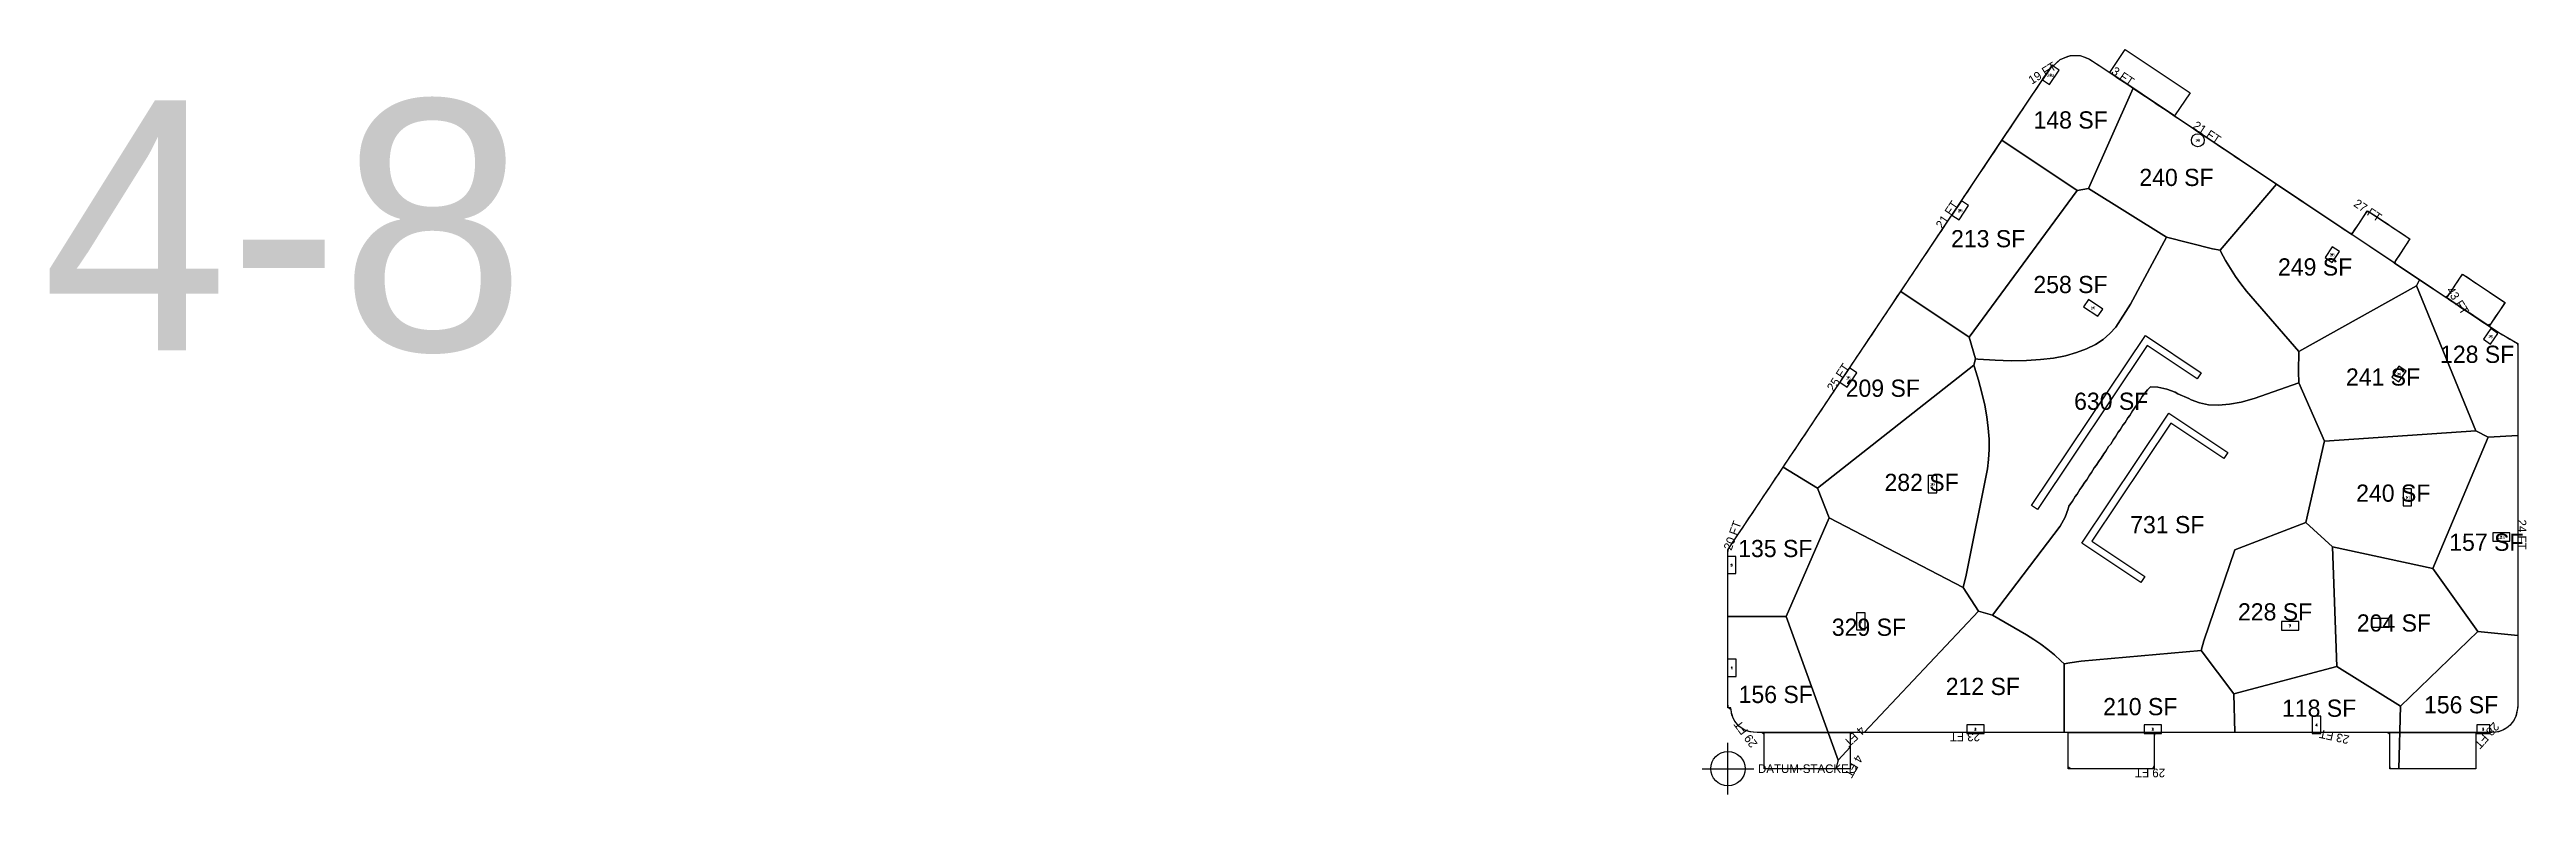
# Model space of a CAD drawing. Header units: metres. Extents: x 12833 to 16306, y 7445 to 23389.
# Drawn here: x 12833 to 16287, y 13401 to 14440 of the extents above; entities that cross this region are included whole.
import ezdxf
from ezdxf.enums import TextEntityAlignment as Align

# ---------------------------------------------------------------- set-up
doc = ezdxf.new("R2010")
doc.units = ezdxf.units.M
for name, color, linetype in [('BOUNDARY', 5, 'Continuous'), ('COLS', 92, 'Continuous'), ('FLOOR NUMBER', 1, 'Continuous'), ('FLOOR_1_AREA_LABELS', 3, 'Continuous'), ('FLOOR_1_BOUNDARY', 5, 'Continuous'), ('FLOOR_1_COLUMNS', 7, 'Continuous'), ('FLOOR_1_DATUM', 4, 'Continuous'), ('FLOOR_1_FASCADE_COLUMNS', 30, 'Continuous'), ('FLOOR_1_LARGE_TRIBUTARY', 6, 'Continuous'), ('FLOOR_1_TRIBUTARY_COL_0', 2, 'Continuous'), ('FLOOR_1_TRIBUTARY_COL_1', 2, 'Continuous'), ('FLOOR_1_TRIBUTARY_COL_10', 2, 'Continuous'), ('FLOOR_1_TRIBUTARY_COL_11', 2, 'Continuous'), ('FLOOR_1_TRIBUTARY_COL_12', 2, 'Continuous'), ('FLOOR_1_TRIBUTARY_COL_13', 2, 'Continuous'), ('FLOOR_1_TRIBUTARY_COL_14', 2, 'Continuous'), ('FLOOR_1_TRIBUTARY_COL_15', 2, 'Continuous'), ('FLOOR_1_TRIBUTARY_COL_16', 2, 'Continuous'), ('FLOOR_1_TRIBUTARY_COL_17', 2, 'Continuous'), ('FLOOR_1_TRIBUTARY_COL_18', 2, 'Continuous'), ('FLOOR_1_TRIBUTARY_COL_19', 2, 'Continuous'), ('FLOOR_1_TRIBUTARY_COL_2', 2, 'Continuous'), ('FLOOR_1_TRIBUTARY_COL_3', 2, 'Continuous'), ('FLOOR_1_TRIBUTARY_COL_4', 2, 'Continuous'), ('FLOOR_1_TRIBUTARY_COL_5', 2, 'Continuous'), ('FLOOR_1_TRIBUTARY_COL_6', 2, 'Continuous'), ('FLOOR_1_TRIBUTARY_COL_7', 2, 'Continuous'), ('FLOOR_1_TRIBUTARY_COL_8', 2, 'Continuous'), ('FLOOR_1_TRIBUTARY_COL_9', 2, 'Continuous'), ('FLOOR_1_WALL_TRIBUTARY_10', 1, 'Continuous'), ('FLOOR_1_WALL_TRIBUTARY_11', 1, 'Continuous'), ('WALL', 4, 'Continuous')]:
    doc.layers.add(name, color=color, linetype=linetype)
doc.layers.add('COLUMN NUMBER', color=6, linetype='Continuous', lineweight=9)

msp = doc.modelspace()

# ---------------------------------------------------------------- texts
at = {"layer": 'COLUMN NUMBER', "char_height": 4.5, "attachment_point": 1}
for s, insert, width in [('20a', (15618.3, 14406.7), 12.877), ('19', (15825, 14315.8), 8.787), ('16', (15493.8, 14218), 8.787), ('18', (16012.5, 14156.2), 8.787), ('17', (15679.1, 14081.8), 8.787), ('13', (16233.4, 14042.2), 8.787), ('14', (16105.3, 13989.6), 8.787), ('15', (15337.7, 13984.7), 8.787), ('10', (15454.9, 13835.8), 8.787), ('11', (16118, 13817.5), 8.787), ('12a', (16246.4, 13762.2), 12.877), ('\\fSegoe UI|b1|i0|c0|p34|;9', (15176.8, 13723.1), 4.393), ('\\fSegoe UI|b1|i0|c0|p34|;8', (15357, 13644.5), 4.393), ('\\fSegoe UI|b1|i0|c0|p34|;6', (16081.4, 13642.5), 4.393), ('\\fSegoe UI|b1|i0|c0|p34|;7', (15955.4, 13638.2), 4.393), ('\\fSegoe UI|b1|i0|c0|p34|;1', (15176.9, 13579.7), 4.393), ('\\fSegoe UI|b1|i0|c0|p34|;2', (15516.7, 13494.2), 4.393), ('\\fSegoe UI|b1|i0|c0|p34|;3', (15764, 13494.2), 4.393), ('\\fSegoe UI|b1|i0|c0|p34|;3', (15764, 13494.2), 4.393), ('\\fSegoe UI|b1|i0|c0|p34|;4', (15992.3, 13500.2), 4.393), ('\\fSegoe UI|b1|i0|c0|p34|;5', (16224.8, 13494.2), 4.393)]:
    msp.add_mtext(s, dxfattribs=dict(at, insert=insert, width=width))
at = {"layer": 'FLOOR NUMBER'}
msp.add_text('4-8', height=349.22, dxfattribs=at).set_placement((12822.4, 14020.5))
at = {"layer": 'FLOOR_1_AREA_LABELS'}
for s, p in [('148 SF', (15651.3, 14342.2)), ('240 SF', (15798.9, 14262)), ('213 SF', (15536.3, 14176.5)), ('249 SF', (15992.2, 14137.1)), ('258 SF', (15651.1, 14112.6)), ('128 SF', (16218.2, 14015.2)), ('241 SF', (16086.9, 13983.5)), ('209 SF', (15389.4, 13967.9)), ('630 SF', (15707.9, 13949.7)), ('282 SF', (15443.5, 13836.5)), ('240 SF', (16101.2, 13821.5)), ('731 SF', (15786.1, 13777.5)), ('135 SF', (15239.5, 13744.2)), ('157 SF', (16231, 13753)), ('329 SF', (15370.1, 13634.4)), ('228 SF', (15936.4, 13655.8)), ('204 SF', (16102.1, 13640.3)), ('156 SF', (15240.1, 13540.6)), ('212 SF', (15528.9, 13551.8)), ('210 SF', (15748.4, 13523.6)), ('118 SF', (15997.8, 13521.4)), ('156 SF', (16195.8, 13526.2))]:
    msp.add_text(s, height=24, dxfattribs=at).set_placement(p, align=Align.MIDDLE_CENTER)
at = {"layer": 'FLOOR_1_DATUM'}
msp.add_text('DATUM·STACKED', height=12, dxfattribs=at).set_placement((15215.4, 13431))
at = {"layer": 'FLOOR_1_FASCADE_COLUMNS'}
for s, rotation, p in [('19 FT', 32.4952, (15611.7, 14407.6)), ('3 FT', -33.778, (15724.2, 14403.2)), ('21 FT', -33.778, (15841.4, 14324.8)), ('21 FT', 56.2222, (15479, 14210)), ('27 FT', -33.778, (16065.7, 14216)), ('43 FT', -57.5266, (16191.1, 14090.2)), ('25 FT', 56.2222, (15327.2, 13983.1)), ('20 FT', 69.8995, (15179.8, 13762.4)), ('24 FT', -90, (16280.7, 13763.7)), ('29 FT', 126.0695, (15198.1, 13485.2)), ('4 FT', -137.5561, (15350, 13481.9)), ('23 FT', 180, (15504, 13481.3)), ('23 FT', 167.4191, (16018.9, 13481.5)), ('28 FT', -131.7668, (16231.8, 13483.3)), ('4 FT', -120.3018, (15349.2, 13440.4)), ('29 FT', 180, (15762.1, 13431))]:
    msp.add_text(s, height=12, rotation=rotation, dxfattribs=at).set_placement(p, align=Align.MIDDLE_CENTER)

# ---------------------------------------------------------------- linework, layer by layer
at = {"layer": 'BOUNDARY'}
for points in [[(15727.5, 14440.5), (15817.9, 14380), (15796.3, 14347.8), (15705.9, 14408.2)], [(15214.2, 13487.3), (15204.3, 13488.2), (15196.2, 13491.2), (15188.6, 13496.5), (15183, 13503.1), (15179.1, 13511.6), (15177.5, 13521.8), (15177.5, 13521.8), (15173.4, 13521.8), (15173.4, 13742.4), (15626.1, 14419.2), (15627.8, 14418), (15636.5, 14426.3), (15651, 14432.3), (15664.4, 14432.3), (15677.7, 14427.1), (15705.9, 14408.2), (16248.3, 14045.4), (16274.7, 14030.1), (16274.7, 13524.6), (16274.7, 13523.3), (16272.6, 13511), (16269.9, 13505.3), (16264.2, 13497.9), (16259.4, 13493.9), (16254, 13490.7), (16248.1, 13488.6), (16238.7, 13487.3)], [(16065.4, 14215.6), (16124.5, 14176.1), (16102.4, 14143), (16043.3, 14182.5)], [(16197.9, 14127.1), (16257, 14087.5), (16234.8, 14054.4), (16175.7, 14094)], [(15224, 13487.3), (15344, 13487.3), (15344, 13437), (15224, 13437)], [(15647.8, 13487.3), (15767.8, 13487.3), (15767.8, 13437), (15647.8, 13437)], [(16096.5, 13487.3), (16216.5, 13487.3), (16216.5, 13437), (16096.5, 13437)]]:
    msp.add_lwpolyline(points, close=True, dxfattribs=at)
at = {"layer": 'COLS'}
for points in [[(15635.4, 14411.5), (15625.4, 14418.1), (15612, 14398.2), (15622, 14391.5)], [(15509.1, 14222.8), (15499.2, 14229.5), (15485.8, 14209.5), (15495.8, 14202.8)], [(16016.2, 14143.5), (16026.2, 14158.5), (16016.2, 14165.2), (16006.2, 14150.2)], [(15689.4, 14068.2), (15696.1, 14078.2), (15676.1, 14091.6), (15669.4, 14081.6)], [(16237.1, 14051.1), (16227.1, 14036.1), (16237, 14029.5), (16247, 14044.4)], [(15353.1, 13989.4), (15343.1, 13996.1), (15329.7, 13976.2), (15339.7, 13969.5)], [(16109, 13976.9), (16119, 13991.8), (16109.1, 13998.5), (16099, 13983.5)], [(15464.6, 13845.9), (15452.6, 13845.9), (15452.6, 13821.9), (15464.6, 13821.9)], [(16114.8, 13803.6), (16126.8, 13803.6), (16126.8, 13827.6), (16114.8, 13827.6)], [(16239.8, 13766.3), (16239.8, 13754.3), (16263.8, 13754.3), (16263.8, 13766.3)], [(15184.7, 13733.2), (15172.7, 13733.2), (15172.7, 13709.2), (15184.7, 13709.2)], [(15352.9, 13630.6), (15364.9, 13630.6), (15364.9, 13654.6), (15352.9, 13654.6)], [(16071.3, 13646.6), (16071.3, 13634.6), (16095.3, 13634.6), (16095.3, 13646.6)], [(15945.3, 13642.3), (15945.3, 13630.3), (15969.3, 13630.3), (15969.3, 13642.3)], [(15184.8, 13589.8), (15172.8, 13589.8), (15172.8, 13565.8), (15184.8, 13565.8)], [(16000.2, 13510.3), (15988.2, 13510.3), (15988.2, 13486.3), (16000.2, 13486.3)], [(15530.6, 13486.3), (15530.6, 13498.3), (15506.6, 13498.3), (15506.6, 13486.3)], [(15753.9, 13498.3), (15753.9, 13486.3), (15777.9, 13486.3), (15777.9, 13498.3)], [(16217.7, 13486.3), (16235.7, 13486.3), (16235.7, 13498.3), (16217.7, 13498.3)]]:
    msp.add_lwpolyline(points, close=True, dxfattribs=at)
msp.add_circle((15828.7, 14313.9), 9, dxfattribs=at)
at = {"layer": 'FLOOR_1_BOUNDARY'}
for points in [[(15705.9, 14408.2), (15727.5, 14440.5), (15817.9, 14380), (15796.3, 14347.8), (15705.9, 14408.2)], [(15705.9, 14408.2), (16043.3, 14182.5), (16065.4, 14215.6), (16124.5, 14176.1), (16102.4, 14143), (16175.7, 14094), (16197.9, 14127.1), (16257, 14087.5), (16234.8, 14054.4), (16175.7, 14094), (16248.3, 14045.4), (16274.7, 14030.1), (16274.7, 13524.6), (16274.7, 13523.3), (16272.6, 13511), (16269.9, 13505.3), (16264.2, 13497.9), (16259.4, 13493.9), (16254, 13490.7), (16248.1, 13488.6), (16238.7, 13487.3), (16216.5, 13487.3), (16216.5, 13437), (16096.5, 13437), (16096.5, 13487.3), (15767.8, 13487.3), (15767.8, 13437), (15647.8, 13437), (15647.8, 13487.3), (15344, 13487.3), (15344, 13437), (15224, 13437), (15224, 13487.3), (15214.2, 13487.3), (15204.3, 13488.2), (15196.2, 13491.2), (15188.6, 13496.5), (15183, 13503.1), (15179.1, 13511.6), (15177.5, 13521.8), (15173.4, 13521.8), (15173.4, 13742.4), (15626.1, 14419.2), (15627.8, 14418), (15636.5, 14426.3), (15651, 14432.3), (15664.4, 14432.3), (15677.7, 14427.1), (15705.9, 14408.2)]]:
    msp.add_lwpolyline(points, close=True, dxfattribs=at)
at = {"layer": 'FLOOR_1_COLUMNS'}
for p in [(15623.7, 14404.8), (15828.7, 14313.9), (15497.5, 14216.2), (16016.2, 14154.3), (15682.8, 14079.9), (16237.1, 14040.3), (15341.4, 13982.8), (16109, 13987.7), (15458.6, 13833.9), (16120.8, 13815.6), (16251.8, 13760.3), (15178.7, 13721.2), (15358.9, 13642.6), (15957.3, 13636.3), (16083.3, 13640.6), (15178.8, 13577.8), (15518.6, 13492.3), (15765.9, 13492.3), (15994.2, 13498.3), (16226.7, 13492.3)]:
    msp.add_point(p, dxfattribs=at)
at = {"layer": 'FLOOR_1_DATUM'}
for p, q in [((15173.4, 13401), (15173.4, 13473)), ((15137.4, 13437), (15209.4, 13437))]:
    msp.add_line(p, q, dxfattribs=at)
msp.add_circle((15173.4, 13437), 24, dxfattribs=at)
at = {"layer": 'FLOOR_1_FASCADE_COLUMNS'}
for points in [[(15554, 14311.4), (15557.3, 14316.4), (15560.7, 14321.4), (15564, 14326.4), (15567.3, 14331.4), (15570.7, 14336.4), (15574, 14341.3), (15577.3, 14346.3), (15580.7, 14351.3), (15584, 14356.3), (15587.3, 14361.3), (15590.7, 14366.3), (15594, 14371.3), (15597.4, 14376.3), (15600.7, 14381.2), (15604, 14386.2), (15607.4, 14391.2), (15610.7, 14396.2), (15614, 14401.2), (15617.4, 14406.2), (15620.7, 14411.2), (15624, 14416.2), (15628, 14418.2), (15632.3, 14422.4), (15636.7, 14426.4), (15642.3, 14428.7), (15647.9, 14431), (15653.6, 14432.3), (15659.6, 14432.3), (15665.5, 14431.8), (15671.1, 14429.6), (15676.7, 14427.5), (15681.8, 14424.3), (15686.8, 14421), (15691.8, 14417.7), (15696.8, 14414.3), (15701.7, 14411), (15705.9, 14408.2)], [(15705.9, 14408.2), (15710.9, 14404.9), (15715.9, 14401.5), (15720.9, 14398.2), (15725.9, 14394.8), (15730.9, 14391.5), (15735.8, 14388.2)], [(15735.8, 14388.2), (15740.8, 14384.8), (15745.8, 14381.5), (15750.8, 14378.2), (15755.8, 14374.8), (15760.8, 14371.5), (15765.8, 14368.2), (15770.8, 14364.8), (15775.7, 14361.5), (15780.7, 14358.2), (15785.7, 14354.8), (15790.7, 14351.5), (15795.7, 14348.1), (15800.7, 14344.8), (15805.7, 14341.5), (15810.6, 14338.1), (15815.6, 14334.8), (15820.6, 14331.5), (15825.6, 14328.1), (15830.6, 14324.8), (15835.6, 14321.5), (15840.6, 14318.1), (15845.6, 14314.8), (15850.5, 14311.5), (15855.5, 14308.1), (15860.5, 14304.8), (15865.5, 14301.4), (15870.5, 14298.1), (15875.5, 14294.8), (15880.5, 14291.4), (15885.5, 14288.1), (15890.4, 14284.8), (15895.4, 14281.4), (15900.4, 14278.1), (15905.4, 14274.8), (15910.4, 14271.4), (15915.4, 14268.1), (15920.4, 14264.7), (15925.4, 14261.4), (15930.3, 14258.1), (15935.3, 14254.7), (15940.3, 14251.4)], [(15413.9, 14102), (15417.2, 14106.9), (15420.6, 14111.9), (15423.9, 14116.9), (15427.2, 14121.9), (15430.6, 14126.9), (15433.9, 14131.9), (15437.2, 14136.9), (15440.6, 14141.9), (15443.9, 14146.8), (15447.2, 14151.8), (15450.6, 14156.8), (15453.9, 14161.8), (15457.3, 14166.8), (15460.6, 14171.8), (15463.9, 14176.8), (15467.3, 14181.8), (15470.6, 14186.7), (15473.9, 14191.7), (15477.3, 14196.7), (15480.6, 14201.7), (15483.9, 14206.7), (15487.3, 14211.7), (15490.6, 14216.7), (15493.9, 14221.7), (15497.3, 14226.6), (15500.6, 14231.6), (15504, 14236.6), (15507.3, 14241.6), (15510.6, 14246.6), (15514, 14251.6), (15517.3, 14256.6), (15520.6, 14261.5), (15524, 14266.5), (15527.3, 14271.5), (15530.6, 14276.5), (15534, 14281.5), (15537.3, 14286.5), (15540.6, 14291.5), (15544, 14296.5), (15547.3, 14301.4), (15550.7, 14306.4), (15554, 14311.4)], [(15940.3, 14251.4), (15945.3, 14248.1), (15950.3, 14244.7), (15955.3, 14241.4), (15960.3, 14238.1), (15965.3, 14234.7), (15970.2, 14231.4), (15975.2, 14228.1), (15980.2, 14224.7), (15985.2, 14221.4), (15990.2, 14218), (15995.2, 14214.7), (16000.2, 14211.4), (16005.1, 14208), (16010.1, 14204.7), (16015.1, 14201.4), (16020.1, 14198), (16025.1, 14194.7), (16030.1, 14191.4), (16035.1, 14188), (16040.1, 14184.7), (16044.5, 14184.3), (16047.8, 14189.3), (16051.1, 14194.3), (16054.5, 14199.3), (16057.8, 14204.3), (16061.1, 14209.3), (16064.5, 14214.3), (16069, 14213.2), (16074, 14209.9), (16079, 14206.6), (16084, 14203.2), (16088.9, 14199.9), (16093.9, 14196.6), (16098.9, 14193.2), (16103.9, 14189.9), (16108.9, 14186.6), (16113.9, 14183.2), (16118.9, 14179.9), (16123.9, 14176.5), (16121.6, 14171.8), (16118.3, 14166.8), (16115, 14161.8), (16111.6, 14156.8), (16108.3, 14151.8), (16104.9, 14146.8), (16103.5, 14142.2), (16108.5, 14138.9), (16113.5, 14135.6), (16118.5, 14132.2), (16123.5, 14128.9), (16128.5, 14125.6), (16133.5, 14122.2), (16138.4, 14118.9)], [(16138.4, 14118.9), (16143.4, 14115.5), (16148.4, 14112.2), (16153.4, 14108.9), (16158.4, 14105.5), (16163.4, 14102.2), (16168.4, 14098.9), (16173.4, 14095.5), (16177.5, 14096.6), (16180.8, 14101.6), (16184.1, 14106.6), (16187.5, 14111.5), (16190.8, 14116.5), (16194.1, 14121.5), (16197.5, 14126.5), (16202.3, 14124.1), (16207.3, 14120.8), (16212.3, 14117.4), (16217.2, 14114.1), (16222.2, 14110.7), (16227.2, 14107.4), (16232.2, 14104.1), (16237.2, 14100.7), (16242.2, 14097.4), (16247.2, 14094.1), (16252.2, 14090.7), (16256.9, 14087.3), (16253.5, 14082.3), (16250.2, 14077.4), (16246.8, 14072.4), (16243.5, 14067.4), (16240.2, 14062.4), (16236.8, 14057.4), (16232.8, 14055.7), (16227.9, 14059.1), (16222.9, 14062.4), (16217.9, 14065.7), (16212.9, 14069.1), (16207.9, 14072.4), (16202.9, 14075.8), (16197.9, 14079.1), (16192.9, 14082.4), (16188, 14085.8), (16183, 14089.1), (16178, 14092.4), (16178.4, 14092.1), (16183.4, 14088.8), (16188.4, 14085.5), (16193.4, 14082.1), (16198.4, 14078.8), (16203.4, 14075.5), (16208.4, 14072.1), (16213.3, 14068.8), (16218.3, 14065.4), (16223.3, 14062.1), (16228.3, 14058.8), (16233.3, 14055.4), (16238.3, 14052.1), (16243.3, 14048.8), (16248.3, 14045.4), (16253.4, 14042.4), (16258.6, 14039.4), (16263.8, 14036.4), (16269, 14033.4), (16274.2, 14030.4), (16274.7, 14024.7), (16274.7, 14018.7), (16274.7, 14012.7), (16274.7, 14006.7), (16274.7, 14000.7), (16274.7, 13994.7), (16274.7, 13988.7), (16274.7, 13982.7), (16274.7, 13976.7), (16274.7, 13970.7), (16274.7, 13964.7), (16274.7, 13958.7), (16274.7, 13952.7), (16274.7, 13946.7), (16274.7, 13940.7), (16274.7, 13934.7), (16274.7, 13928.7), (16274.7, 13922.7), (16274.7, 13916.7), (16274.7, 13910.7), (16274.7, 13904.7)], [(15250.4, 13857.6), (15253.8, 13862.6), (15257.1, 13867.6), (15260.4, 13872.5), (15263.8, 13877.5), (15267.1, 13882.5), (15270.4, 13887.5), (15273.8, 13892.5), (15277.1, 13897.5), (15280.5, 13902.5), (15283.8, 13907.5), (15287.1, 13912.4), (15290.5, 13917.4), (15293.8, 13922.4), (15297.1, 13927.4), (15300.5, 13932.4), (15303.8, 13937.4), (15307.1, 13942.4), (15310.5, 13947.4), (15313.8, 13952.3), (15317.1, 13957.3), (15320.5, 13962.3), (15323.8, 13967.3), (15327.2, 13972.3), (15330.5, 13977.3), (15333.8, 13982.3), (15337.2, 13987.3), (15340.5, 13992.2), (15343.8, 13997.2), (15347.2, 14002.2), (15350.5, 14007.2), (15353.8, 14012.2), (15357.2, 14017.2), (15360.5, 14022.2), (15363.8, 14027.1), (15367.2, 14032.1), (15370.5, 14037.1), (15373.9, 14042.1), (15377.2, 14047.1), (15380.5, 14052.1), (15383.9, 14057.1), (15387.2, 14062.1), (15390.5, 14067), (15393.9, 14072), (15397.2, 14077), (15400.5, 14082), (15403.9, 14087), (15407.2, 14092), (15410.5, 14097), (15413.9, 14102)], [(16274.7, 13904.7), (16274.7, 13898.7), (16274.7, 13892.7), (16274.7, 13886.7), (16274.7, 13880.7), (16274.7, 13874.7), (16274.7, 13868.7), (16274.7, 13862.7), (16274.7, 13856.7), (16274.7, 13850.7), (16274.7, 13844.7), (16274.7, 13838.7), (16274.7, 13832.7), (16274.7, 13826.7), (16274.7, 13820.7), (16274.7, 13814.7), (16274.7, 13808.7), (16274.7, 13802.7), (16274.7, 13796.7), (16274.7, 13790.7), (16274.7, 13784.7), (16274.7, 13778.7), (16274.7, 13772.7), (16274.7, 13766.7), (16274.7, 13760.7), (16274.7, 13754.7), (16274.7, 13748.7), (16274.7, 13742.7), (16274.7, 13736.7), (16274.7, 13730.7), (16274.7, 13724.7), (16274.7, 13718.7), (16274.7, 13712.7), (16274.7, 13706.7), (16274.7, 13700.7), (16274.7, 13694.7), (16274.7, 13688.7), (16274.7, 13682.7), (16274.7, 13676.7), (16274.7, 13670.7), (16274.7, 13664.7), (16274.7, 13658.7), (16274.7, 13652.7), (16274.7, 13646.7), (16274.7, 13640.7), (16274.7, 13634.7), (16274.7, 13628.7), (16274.7, 13622.7)], [(15173.4, 13647), (15173.4, 13653), (15173.4, 13659), (15173.4, 13665), (15173.4, 13671), (15173.4, 13677), (15173.4, 13683), (15173.4, 13689), (15173.4, 13695), (15173.4, 13701), (15173.4, 13707), (15173.4, 13713), (15173.4, 13719), (15173.4, 13725), (15173.4, 13731), (15173.4, 13737), (15173.7, 13742.9), (15177, 13747.9), (15180.4, 13752.9), (15183.7, 13757.8), (15187, 13762.8), (15190.4, 13767.8), (15193.7, 13772.8), (15197.1, 13777.8), (15200.4, 13782.8), (15203.7, 13787.8), (15207.1, 13792.8), (15210.4, 13797.7), (15213.7, 13802.7), (15217.1, 13807.7), (15220.4, 13812.7), (15223.7, 13817.7), (15227.1, 13822.7), (15230.4, 13827.7), (15233.7, 13832.6), (15237.1, 13837.6), (15240.4, 13842.6), (15243.8, 13847.6), (15247.1, 13852.6), (15250.4, 13857.6)], [(15326.3, 13437), (15320.3, 13437), (15314.3, 13437), (15308.3, 13437), (15302.3, 13437), (15296.3, 13437), (15290.3, 13437), (15284.3, 13437), (15278.3, 13437), (15272.3, 13437), (15266.3, 13437), (15260.3, 13437), (15254.3, 13437), (15248.3, 13437), (15242.3, 13437), (15236.3, 13437), (15230.3, 13437), (15224.3, 13437), (15224, 13442.7), (15224, 13448.7), (15224, 13454.7), (15224, 13460.7), (15224, 13466.7), (15224, 13472.7), (15224, 13478.7), (15224, 13484.7), (15220.7, 13487.3), (15214.7, 13487.3), (15208.7, 13487.8), (15202.8, 13488.8), (15197.2, 13490.8), (15192.1, 13494), (15187.5, 13497.8), (15183.7, 13502.4), (15180.9, 13507.7), (15178.8, 13513.3), (15177.9, 13519.2), (15174.2, 13521.8), (15173.4, 13527), (15173.4, 13533), (15173.4, 13539), (15173.4, 13545), (15173.4, 13551), (15173.4, 13557), (15173.4, 13563), (15173.4, 13569), (15173.4, 13575), (15173.4, 13581), (15173.4, 13587), (15173.4, 13593), (15173.4, 13599), (15173.4, 13605), (15173.4, 13611), (15173.4, 13617), (15173.4, 13623), (15173.4, 13629), (15173.4, 13635), (15173.4, 13641), (15173.4, 13647)], [(16274.7, 13622.7), (16274.7, 13616.7), (16274.7, 13610.7), (16274.7, 13604.7), (16274.7, 13598.7), (16274.7, 13592.7), (16274.7, 13586.7), (16274.7, 13580.7), (16274.7, 13574.7), (16274.7, 13568.7), (16274.7, 13562.7), (16274.7, 13556.7), (16274.7, 13550.7), (16274.7, 13544.7), (16274.7, 13538.7), (16274.7, 13532.7), (16274.7, 13526.7), (16274.3, 13520.8), (16273.2, 13514.9), (16271.7, 13509.1), (16268.8, 13503.9), (16265.1, 13499.1), (16260.8, 13495), (16255.8, 13491.8), (16250.3, 13489.4), (16244.5, 13488.1), (16238.5, 13487.3), (16232.5, 13487.3), (16226.5, 13487.3), (16220.5, 13487.3), (16216.5, 13485.4), (16216.5, 13479.4), (16216.5, 13473.4), (16216.5, 13467.4), (16216.5, 13461.4), (16216.5, 13455.4), (16216.5, 13449.4), (16216.5, 13443.4), (16216.5, 13437.4), (16210.9, 13437), (16204.9, 13437), (16198.9, 13437), (16192.9, 13437), (16186.9, 13437), (16180.9, 13437), (16174.9, 13437), (16168.9, 13437), (16162.9, 13437), (16156.9, 13437), (16150.9, 13437), (16144.9, 13437), (16138.9, 13437), (16132.9, 13437), (16126.9, 13437), (16120.9, 13437), (16114.9, 13437), (16108.9, 13437)], [(15366, 13487.3), (15360, 13487.3), (15354, 13487.3), (15348, 13487.3), (15344, 13485.3), (15344, 13479.3), (15344, 13473.3), (15344, 13467.3)], [(15642, 13487.3), (15636, 13487.3), (15630, 13487.3), (15624, 13487.3), (15618, 13487.3), (15612, 13487.3), (15606, 13487.3), (15600, 13487.3), (15594, 13487.3), (15588, 13487.3), (15582, 13487.3), (15576, 13487.3), (15570, 13487.3), (15564, 13487.3), (15558, 13487.3), (15552, 13487.3), (15546, 13487.3), (15540, 13487.3), (15534, 13487.3), (15528, 13487.3), (15522, 13487.3), (15516, 13487.3), (15510, 13487.3), (15504, 13487.3), (15498, 13487.3), (15492, 13487.3), (15486, 13487.3), (15480, 13487.3), (15474, 13487.3), (15468, 13487.3), (15462, 13487.3), (15456, 13487.3), (15450, 13487.3), (15444, 13487.3), (15438, 13487.3), (15432, 13487.3), (15426, 13487.3), (15420, 13487.3), (15414, 13487.3), (15408, 13487.3), (15402, 13487.3), (15396, 13487.3), (15390, 13487.3), (15384, 13487.3), (15378, 13487.3), (15372, 13487.3), (15366, 13487.3)], [(15883.2, 13487.3), (15877.2, 13487.3), (15871.2, 13487.3), (15865.2, 13487.3), (15859.2, 13487.3), (15853.2, 13487.3), (15847.2, 13487.3), (15841.2, 13487.3), (15835.2, 13487.3), (15829.2, 13487.3), (15823.2, 13487.3), (15817.2, 13487.3), (15811.2, 13487.3), (15805.2, 13487.3), (15799.2, 13487.3), (15793.2, 13487.3), (15787.2, 13487.3), (15781.2, 13487.3), (15775.2, 13487.3), (15769.2, 13487.3), (15767.8, 13482.8), (15767.8, 13476.8), (15767.8, 13470.8), (15767.8, 13464.8), (15767.8, 13458.8), (15767.8, 13452.8), (15767.8, 13446.8), (15767.8, 13440.8), (15765.6, 13437), (15759.6, 13437), (15753.6, 13437), (15747.6, 13437), (15741.6, 13437), (15735.6, 13437), (15729.6, 13437), (15723.6, 13437), (15717.6, 13437), (15711.6, 13437), (15705.6, 13437), (15699.6, 13437), (15693.6, 13437), (15687.6, 13437), (15681.6, 13437), (15675.6, 13437), (15669.6, 13437), (15663.6, 13437), (15657.6, 13437), (15651.6, 13437), (15647.8, 13439.1), (15647.8, 13445.1), (15647.8, 13451.1), (15647.8, 13457.1), (15647.8, 13463.1), (15647.8, 13469.1), (15647.8, 13475.1), (15647.8, 13481.1), (15647.8, 13487.1), (15642, 13487.3)], [(16108.9, 13437), (16102.9, 13437), (16096.9, 13437), (16096.5, 13442.6), (16096.5, 13448.6), (16096.5, 13454.6), (16096.5, 13460.6), (16096.5, 13466.6), (16096.5, 13472.6), (16096.5, 13478.6), (16096.5, 13484.6), (16093.2, 13487.3), (16087.2, 13487.3), (16081.2, 13487.3), (16075.2, 13487.3), (16069.2, 13487.3), (16063.2, 13487.3), (16057.2, 13487.3), (16051.2, 13487.3), (16045.2, 13487.3), (16039.2, 13487.3), (16033.2, 13487.3), (16027.2, 13487.3), (16021.2, 13487.3), (16015.2, 13487.3), (16009.2, 13487.3), (16003.2, 13487.3), (15997.2, 13487.3), (15991.2, 13487.3), (15985.2, 13487.3), (15979.2, 13487.3), (15973.2, 13487.3), (15967.2, 13487.3), (15961.2, 13487.3), (15955.2, 13487.3), (15949.2, 13487.3), (15943.2, 13487.3), (15937.2, 13487.3), (15931.2, 13487.3), (15925.2, 13487.3), (15919.2, 13487.3), (15913.2, 13487.3), (15907.2, 13487.3), (15901.2, 13487.3), (15895.2, 13487.3), (15889.2, 13487.3), (15883.2, 13487.3)], [(15344, 13467.3), (15344, 13461.3), (15344, 13455.3), (15344, 13449.3), (15344, 13443.3), (15344, 13437.3), (15338.3, 13437), (15332.3, 13437), (15326.3, 13437)]]:
    msp.add_lwpolyline(points, dxfattribs=at)
at = {"layer": 'FLOOR_1_LARGE_TRIBUTARY'}
for points in [[(15676.1, 14246.5), (15660.5, 14243.7), (15555.6, 14313.8), (15626.1, 14419.2), (15627.8, 14418), (15636.5, 14426.3), (15651, 14432.3), (15664.4, 14432.3), (15677.7, 14427.1), (15705.9, 14408.2), (15738.3, 14386.6), (15676.1, 14246.5)], [(15859.6, 14160.3), (15849.3, 14162.4), (15785, 14178.7), (15676.1, 14246.5), (15738.3, 14386.6), (15938.3, 14252.8), (15859.6, 14160.3)], [(15660.5, 14243.7), (15509.9, 14039), (15414.5, 14102.8), (15555.6, 14313.8), (15660.5, 14243.7)], [(15518.5, 14008.9), (15509.9, 14039), (15660.5, 14243.7), (15676.1, 14246.5), (15785, 14178.7), (15734.9, 14085.1), (15714.2, 14053.1), (15706.2, 14044.1), (15696.7, 14035.9), (15685.8, 14028.8), (15673.5, 14022.6), (15659.6, 14017.5), (15644.3, 14013.2), (15627.6, 14010), (15609.3, 14007.8), (15589.7, 14006.5), (15568.5, 14006.2), (15545.9, 14006.9), (15521.8, 14008.6), (15518.5, 14008.9)], [(15859.6, 14160.3), (15938.3, 14252.8), (16043.3, 14182.5), (16065.4, 14215.6), (16124.5, 14176.1), (16102.4, 14143), (16137.9, 14119.2), (16133.4, 14110.5), (15969.6, 14019.2), (15896.5, 14103.5), (15888.7, 14113.4), (15881.2, 14123.8), (15874, 14134.7), (15867.2, 14146.1), (15860.8, 14158), (15859.6, 14160.3)], [(15542.3, 13651.1), (15522.7, 13656.6), (15501.6, 13689.8), (15505.7, 13706.8), (15535.3, 13855.2), (15537, 13868.5), (15537.7, 13882.5), (15537.5, 13897), (15536.4, 13912.2), (15534.4, 13928), (15531.5, 13944.4), (15527.6, 13961.4), (15522.9, 13979), (15517.2, 13997.2), (15516.3, 13999.8), (15518.5, 14008.9), (15521.8, 14008.6), (15545.9, 14006.9), (15568.5, 14006.2), (15589.7, 14006.5), (15609.3, 14007.8), (15627.6, 14010), (15644.3, 14013.2), (15659.6, 14017.5), (15673.5, 14022.6), (15685.8, 14028.8), (15696.7, 14035.9), (15706.2, 14044.1), (15714.2, 14053.1), (15734.9, 14085.1), (15785, 14178.7), (15849.3, 14162.4), (15859.6, 14160.3), (15860.8, 14158), (15867.2, 14146.1), (15874, 14134.7), (15881.2, 14123.8), (15888.7, 14113.4), (15896.5, 14103.5), (15969.6, 14019.2), (15969.2, 13991), (15969.4, 13975.5), (15907, 13953.4), (15889.3, 13948.5), (15872.8, 13945.4), (15857.6, 13944.2), (15843.6, 13944.9), (15830.8, 13947.4), (15819.3, 13951.7), (15816.1, 13953.6), (15800.9, 13959.9), (15797.1, 13962.2), (15785.6, 13966.6), (15772.8, 13969.1), (15762.6, 13969.6), (15758.6, 13965.7), (15751, 13956.3), (15747.2, 13949.9), (15744.4, 13946.3), (15740.5, 13939.9), (15737.7, 13936.4), (15733.8, 13929.9), (15731, 13926.4), (15727.2, 13919.9), (15724.3, 13916.4), (15720.5, 13910), (15717.7, 13906.4), (15713.8, 13900), (15711, 13896.5), (15707.2, 13890), (15704.3, 13886.5), (15700.5, 13880), (15697.7, 13876.5), (15693.8, 13870.1), (15691, 13866.5), (15687.1, 13860.1), (15684.3, 13856.6), (15680.5, 13850.1), (15677.6, 13846.6), (15673.8, 13840.1), (15671, 13836.6), (15667.1, 13830.2), (15664.3, 13826.6), (15660.5, 13820.2), (15657.6, 13816.7), (15653.8, 13810.2), (15651, 13806.7), (15648.9, 13803.2), (15648.1, 13799.6), (15643.8, 13788), (15636.9, 13775.6), (15542.3, 13651.1)], [(16233.4, 13899.7), (16216.4, 13908.5), (16133.4, 14110.5), (16137.9, 14119.2), (16175.7, 14094), (16197.9, 14127.1), (16257, 14087.5), (16234.8, 14054.4), (16175.7, 14094), (16248.3, 14045.4), (16274.7, 14030.1), (16274.7, 13901.9), (16233.4, 13899.7)], [(15509.9, 14039), (15518.5, 14008.9), (15516.3, 13999.8), (15298.2, 13828.2), (15250.6, 13857.8), (15414.5, 14102.8), (15509.9, 14039)], [(15969.6, 14019.2), (16133.4, 14110.5), (16216.4, 13908.5), (16005.1, 13894.1), (15969.4, 13975.5), (15969.2, 13991), (15969.6, 14019.2)], [(15298.2, 13828.2), (15516.3, 13999.8), (15517.2, 13997.2), (15522.9, 13979), (15527.6, 13961.4), (15531.5, 13944.4), (15534.4, 13928), (15536.4, 13912.2), (15537.5, 13897), (15537.7, 13882.5), (15537, 13868.5), (15535.3, 13855.2), (15505.7, 13706.8), (15501.6, 13689.8), (15314.7, 13787.2), (15298.2, 13828.2)], [(15628.7, 13595.7), (15619.4, 13603.4), (15609.7, 13610.6), (15599.9, 13617.4), (15589.7, 13623.8), (15542.3, 13651.1), (15636.9, 13775.6), (15643.8, 13788), (15648.1, 13799.6), (15648.9, 13803.2), (15651, 13806.7), (15653.8, 13810.2), (15657.6, 13816.7), (15660.5, 13820.2), (15664.3, 13826.6), (15667.1, 13830.2), (15671, 13836.6), (15673.8, 13840.1), (15677.6, 13846.6), (15680.5, 13850.1), (15684.3, 13856.6), (15687.1, 13860.1), (15691, 13866.5), (15693.8, 13870.1), (15697.7, 13876.5), (15700.5, 13880), (15704.3, 13886.5), (15707.2, 13890), (15711, 13896.5), (15713.8, 13900), (15717.7, 13906.4), (15720.5, 13910), (15724.3, 13916.4), (15727.2, 13919.9), (15731, 13926.4), (15733.8, 13929.9), (15737.7, 13936.4), (15740.5, 13939.9), (15744.4, 13946.3), (15747.2, 13949.9), (15751, 13956.3), (15758.6, 13965.7), (15762.6, 13969.6), (15772.8, 13969.1), (15785.6, 13966.6), (15797.1, 13962.2), (15800.9, 13959.9), (15816.1, 13953.6), (15819.3, 13951.7), (15830.8, 13947.4), (15843.6, 13944.9), (15857.6, 13944.2), (15872.8, 13945.4), (15889.3, 13948.5), (15907, 13953.4), (15969.4, 13975.5), (16005.1, 13894.1), (16004.7, 13892.4), (15979.5, 13780.3), (15880.3, 13742.3), (15837.2, 13615.2), (15833.3, 13601.9), (15666.2, 13587), (15650.3, 13584.9), (15642.2, 13583.5), (15637.8, 13587.7), (15628.7, 13595.7)], [(16005.1, 13894.1), (16216.4, 13908.5), (16233.4, 13899.7), (16156.2, 13716.5), (16016.6, 13746.4), (15979.5, 13780.3), (16004.7, 13892.4), (16005.1, 13894.1)], [(16218.9, 13628.2), (16156.2, 13716.5), (16233.4, 13899.7), (16274.7, 13901.9), (16274.7, 13623), (16218.9, 13628.2)], [(15298.2, 13828.2), (15314.7, 13787.2), (15254.7, 13649.5), (15173.4, 13649.5), (15173.4, 13742.4), (15250.6, 13857.8), (15298.2, 13828.2)], [(15314.7, 13787.2), (15501.6, 13689.8), (15522.7, 13656.6), (15363.4, 13487.3), (15344, 13487.3), (15344, 13466.8), (15327, 13448.7), (15254.7, 13649.5), (15314.7, 13787.2)], [(15837.2, 13615.2), (15880.3, 13742.3), (15979.5, 13780.3), (16016.6, 13746.4), (16022.3, 13579.7), (15878.8, 13541.4), (15833.3, 13601.9), (15837.2, 13615.2)], [(16016.6, 13746.4), (16156.2, 13716.5), (16218.9, 13628.2), (16111.2, 13524), (16022.3, 13579.7), (16016.6, 13746.4)], [(15254.7, 13649.5), (15327, 13448.7), (15324, 13437), (15224, 13437), (15224, 13487.3), (15214.2, 13487.3), (15204.3, 13488.2), (15196.2, 13491.2), (15188.6, 13496.5), (15183, 13503.1), (15179.1, 13511.6), (15177.5, 13521.8), (15173.4, 13521.8), (15173.4, 13649.5), (15254.7, 13649.5)], [(15522.7, 13656.6), (15542.3, 13651.1), (15589.7, 13623.8), (15599.9, 13617.4), (15609.7, 13610.6), (15619.4, 13603.4), (15628.7, 13595.7), (15637.8, 13587.7), (15642.2, 13583.5), (15642.2, 13487.3), (15363.4, 13487.3), (15522.7, 13656.6)], [(16111.2, 13524), (16218.9, 13628.2), (16274.7, 13623), (16274.7, 13524.6), (16274.7, 13523.3), (16272.6, 13511), (16269.9, 13505.3), (16264.2, 13497.9), (16259.4, 13493.9), (16254, 13490.7), (16248.1, 13488.6), (16238.7, 13487.3), (16216.5, 13487.3), (16216.5, 13437), (16108.9, 13437), (16111.2, 13524)], [(15642.2, 13583.5), (15650.3, 13584.9), (15666.2, 13587), (15833.3, 13601.9), (15878.8, 13541.4), (15880.2, 13487.3), (15767.8, 13487.3), (15767.8, 13437), (15647.8, 13437), (15647.8, 13487.3), (15642.2, 13487.3), (15642.2, 13583.5)], [(15878.8, 13541.4), (16022.3, 13579.7), (16111.2, 13524), (16108.9, 13437), (16096.5, 13437), (16096.5, 13487.3), (15880.2, 13487.3), (15878.8, 13541.4)]]:
    msp.add_lwpolyline(points, close=True, dxfattribs=at)
at = {"layer": 'FLOOR_1_TRIBUTARY_COL_0'}
msp.add_lwpolyline([(15878.8, 13541.4), (16022.3, 13579.7), (16111.2, 13524), (16108.9, 13437), (16096.5, 13437), (16096.5, 13487.3), (15880.2, 13487.3), (15878.8, 13541.4)], close=True, dxfattribs=at)
at = {"layer": 'FLOOR_1_TRIBUTARY_COL_1'}
msp.add_lwpolyline([(15522.7, 13656.6), (15542.3, 13651.1), (15589.7, 13623.8), (15599.9, 13617.4), (15609.7, 13610.6), (15619.4, 13603.4), (15628.7, 13595.7), (15637.8, 13587.7), (15642.2, 13583.5), (15642.2, 13487.3), (15363.4, 13487.3), (15522.7, 13656.6)], close=True, dxfattribs=at)
at = {"layer": 'FLOOR_1_TRIBUTARY_COL_10'}
msp.add_lwpolyline([(16016.6, 13746.4), (16156.2, 13716.5), (16218.9, 13628.2), (16111.2, 13524), (16022.3, 13579.7), (16016.6, 13746.4)], close=True, dxfattribs=at)
at = {"layer": 'FLOOR_1_TRIBUTARY_COL_11'}
msp.add_lwpolyline([(16218.9, 13628.2), (16156.2, 13716.5), (16233.4, 13899.7), (16274.7, 13901.9), (16274.7, 13623), (16218.9, 13628.2)], close=True, dxfattribs=at)
at = {"layer": 'FLOOR_1_TRIBUTARY_COL_12'}
msp.add_lwpolyline([(15642.2, 13583.5), (15650.3, 13584.9), (15666.2, 13587), (15833.3, 13601.9), (15878.8, 13541.4), (15880.2, 13487.3), (15767.8, 13487.3), (15767.8, 13437), (15647.8, 13437), (15647.8, 13487.3), (15642.2, 13487.3), (15642.2, 13583.5)], close=True, dxfattribs=at)
at = {"layer": 'FLOOR_1_TRIBUTARY_COL_13'}
msp.add_lwpolyline([(15837.2, 13615.2), (15880.3, 13742.3), (15979.5, 13780.3), (16016.6, 13746.4), (16022.3, 13579.7), (15878.8, 13541.4), (15833.3, 13601.9), (15837.2, 13615.2)], close=True, dxfattribs=at)
at = {"layer": 'FLOOR_1_TRIBUTARY_COL_14'}
msp.add_lwpolyline([(15314.7, 13787.2), (15501.6, 13689.8), (15522.7, 13656.6), (15363.4, 13487.3), (15344, 13487.3), (15344, 13466.8), (15327, 13448.7), (15254.7, 13649.5), (15314.7, 13787.2)], close=True, dxfattribs=at)
at = {"layer": 'FLOOR_1_TRIBUTARY_COL_15'}
msp.add_lwpolyline([(16005.1, 13894.1), (16216.4, 13908.5), (16233.4, 13899.7), (16156.2, 13716.5), (16016.6, 13746.4), (15979.5, 13780.3), (16004.7, 13892.4), (16005.1, 13894.1)], close=True, dxfattribs=at)
at = {"layer": 'FLOOR_1_TRIBUTARY_COL_16'}
msp.add_lwpolyline([(15969.6, 14019.2), (16133.4, 14110.5), (16216.4, 13908.5), (16005.1, 13894.1), (15969.4, 13975.5), (15969.2, 13991), (15969.6, 14019.2)], close=True, dxfattribs=at)
at = {"layer": 'FLOOR_1_TRIBUTARY_COL_17'}
msp.add_lwpolyline([(15518.5, 14008.9), (15509.9, 14039), (15660.5, 14243.7), (15676.1, 14246.5), (15785, 14178.7), (15734.9, 14085.1), (15714.2, 14053.1), (15706.2, 14044.1), (15696.7, 14035.9), (15685.8, 14028.8), (15673.5, 14022.6), (15659.6, 14017.5), (15644.3, 14013.2), (15627.6, 14010), (15609.3, 14007.8), (15589.7, 14006.5), (15568.5, 14006.2), (15545.9, 14006.9), (15521.8, 14008.6), (15518.5, 14008.9)], close=True, dxfattribs=at)
at = {"layer": 'FLOOR_1_TRIBUTARY_COL_18'}
msp.add_lwpolyline([(15859.6, 14160.3), (15938.3, 14252.8), (16043.3, 14182.5), (16065.4, 14215.6), (16124.5, 14176.1), (16102.4, 14143), (16137.9, 14119.2), (16133.4, 14110.5), (15969.6, 14019.2), (15896.5, 14103.5), (15888.7, 14113.4), (15881.2, 14123.8), (15874, 14134.7), (15867.2, 14146.1), (15860.8, 14158), (15859.6, 14160.3)], close=True, dxfattribs=at)
at = {"layer": 'FLOOR_1_TRIBUTARY_COL_19'}
msp.add_lwpolyline([(15859.6, 14160.3), (15849.3, 14162.4), (15785, 14178.7), (15676.1, 14246.5), (15738.3, 14386.6), (15938.3, 14252.8), (15859.6, 14160.3)], close=True, dxfattribs=at)
at = {"layer": 'FLOOR_1_TRIBUTARY_COL_2'}
msp.add_lwpolyline([(15254.7, 13649.5), (15327, 13448.7), (15324, 13437), (15224, 13437), (15224, 13487.3), (15214.2, 13487.3), (15204.3, 13488.2), (15196.2, 13491.2), (15188.6, 13496.5), (15183, 13503.1), (15179.1, 13511.6), (15177.5, 13521.8), (15173.4, 13521.8), (15173.4, 13649.5), (15254.7, 13649.5)], close=True, dxfattribs=at)
at = {"layer": 'FLOOR_1_TRIBUTARY_COL_3'}
msp.add_lwpolyline([(16111.2, 13524), (16218.9, 13628.2), (16274.7, 13623), (16274.7, 13524.6), (16274.7, 13523.3), (16272.6, 13511), (16269.9, 13505.3), (16264.2, 13497.9), (16259.4, 13493.9), (16254, 13490.7), (16248.1, 13488.6), (16238.7, 13487.3), (16216.5, 13487.3), (16216.5, 13437), (16108.9, 13437), (16111.2, 13524)], close=True, dxfattribs=at)
at = {"layer": 'FLOOR_1_TRIBUTARY_COL_4'}
msp.add_lwpolyline([(15298.2, 13828.2), (15314.7, 13787.2), (15254.7, 13649.5), (15173.4, 13649.5), (15173.4, 13742.4), (15250.6, 13857.8), (15298.2, 13828.2)], close=True, dxfattribs=at)
at = {"layer": 'FLOOR_1_TRIBUTARY_COL_5'}
msp.add_lwpolyline([(15509.9, 14039), (15518.5, 14008.9), (15516.3, 13999.8), (15298.2, 13828.2), (15250.6, 13857.8), (15414.5, 14102.8), (15509.9, 14039)], close=True, dxfattribs=at)
at = {"layer": 'FLOOR_1_TRIBUTARY_COL_6'}
msp.add_lwpolyline([(15660.5, 14243.7), (15509.9, 14039), (15414.5, 14102.8), (15555.6, 14313.8), (15660.5, 14243.7)], close=True, dxfattribs=at)
at = {"layer": 'FLOOR_1_TRIBUTARY_COL_7'}
msp.add_lwpolyline([(15676.1, 14246.5), (15660.5, 14243.7), (15555.6, 14313.8), (15626.1, 14419.2), (15627.8, 14418), (15636.5, 14426.3), (15651, 14432.3), (15664.4, 14432.3), (15677.7, 14427.1), (15705.9, 14408.2), (15738.3, 14386.6), (15676.1, 14246.5)], close=True, dxfattribs=at)
at = {"layer": 'FLOOR_1_TRIBUTARY_COL_8'}
msp.add_lwpolyline([(15298.2, 13828.2), (15516.3, 13999.8), (15517.2, 13997.2), (15522.9, 13979), (15527.6, 13961.4), (15531.5, 13944.4), (15534.4, 13928), (15536.4, 13912.2), (15537.5, 13897), (15537.7, 13882.5), (15537, 13868.5), (15535.3, 13855.2), (15505.7, 13706.8), (15501.6, 13689.8), (15314.7, 13787.2), (15298.2, 13828.2)], close=True, dxfattribs=at)
at = {"layer": 'FLOOR_1_TRIBUTARY_COL_9'}
msp.add_lwpolyline([(16233.4, 13899.7), (16216.4, 13908.5), (16133.4, 14110.5), (16137.9, 14119.2), (16175.7, 14094), (16197.9, 14127.1), (16257, 14087.5), (16234.8, 14054.4), (16175.7, 14094), (16248.3, 14045.4), (16274.7, 14030.1), (16274.7, 13901.9), (16233.4, 13899.7)], close=True, dxfattribs=at)
at = {"layer": 'FLOOR_1_WALL_TRIBUTARY_10'}
msp.add_lwpolyline([(15628.7, 13595.7), (15619.4, 13603.4), (15609.7, 13610.6), (15599.9, 13617.4), (15589.7, 13623.8), (15542.3, 13651.1), (15636.9, 13775.6), (15643.8, 13788), (15648.1, 13799.6), (15648.9, 13803.2), (15651, 13806.7), (15653.8, 13810.2), (15657.6, 13816.7), (15660.5, 13820.2), (15664.3, 13826.6), (15667.1, 13830.2), (15671, 13836.6), (15673.8, 13840.1), (15677.6, 13846.6), (15680.5, 13850.1), (15684.3, 13856.6), (15687.1, 13860.1), (15691, 13866.5), (15693.8, 13870.1), (15697.7, 13876.5), (15700.5, 13880), (15704.3, 13886.5), (15707.2, 13890), (15711, 13896.5), (15713.8, 13900), (15717.7, 13906.4), (15720.5, 13910), (15724.3, 13916.4), (15727.2, 13919.9), (15731, 13926.4), (15733.8, 13929.9), (15737.7, 13936.4), (15740.5, 13939.9), (15744.4, 13946.3), (15747.2, 13949.9), (15751, 13956.3), (15758.6, 13965.7), (15762.6, 13969.6), (15772.8, 13969.1), (15785.6, 13966.6), (15797.1, 13962.2), (15800.9, 13959.9), (15816.1, 13953.6), (15819.3, 13951.7), (15830.8, 13947.4), (15843.6, 13944.9), (15857.6, 13944.2), (15872.8, 13945.4), (15889.3, 13948.5), (15907, 13953.4), (15969.4, 13975.5), (16005.1, 13894.1), (16004.7, 13892.4), (15979.5, 13780.3), (15880.3, 13742.3), (15837.2, 13615.2), (15833.3, 13601.9), (15666.2, 13587), (15650.3, 13584.9), (15642.2, 13583.5), (15637.8, 13587.7), (15628.7, 13595.7)], close=True, dxfattribs=at)
at = {"layer": 'FLOOR_1_WALL_TRIBUTARY_11'}
msp.add_lwpolyline([(15542.3, 13651.1), (15522.7, 13656.6), (15501.6, 13689.8), (15505.7, 13706.8), (15535.3, 13855.2), (15537, 13868.5), (15537.7, 13882.5), (15537.5, 13897), (15536.4, 13912.2), (15534.4, 13928), (15531.5, 13944.4), (15527.6, 13961.4), (15522.9, 13979), (15517.2, 13997.2), (15516.3, 13999.8), (15518.5, 14008.9), (15521.8, 14008.6), (15545.9, 14006.9), (15568.5, 14006.2), (15589.7, 14006.5), (15609.3, 14007.8), (15627.6, 14010), (15644.3, 14013.2), (15659.6, 14017.5), (15673.5, 14022.6), (15685.8, 14028.8), (15696.7, 14035.9), (15706.2, 14044.1), (15714.2, 14053.1), (15734.9, 14085.1), (15785, 14178.7), (15849.3, 14162.4), (15859.6, 14160.3), (15860.8, 14158), (15867.2, 14146.1), (15874, 14134.7), (15881.2, 14123.8), (15888.7, 14113.4), (15896.5, 14103.5), (15969.6, 14019.2), (15969.2, 13991), (15969.4, 13975.5), (15907, 13953.4), (15889.3, 13948.5), (15872.8, 13945.4), (15857.6, 13944.2), (15843.6, 13944.9), (15830.8, 13947.4), (15819.3, 13951.7), (15816.1, 13953.6), (15800.9, 13959.9), (15797.1, 13962.2), (15785.6, 13966.6), (15772.8, 13969.1), (15762.6, 13969.6), (15758.6, 13965.7), (15751, 13956.3), (15747.2, 13949.9), (15744.4, 13946.3), (15740.5, 13939.9), (15737.7, 13936.4), (15733.8, 13929.9), (15731, 13926.4), (15727.2, 13919.9), (15724.3, 13916.4), (15720.5, 13910), (15717.7, 13906.4), (15713.8, 13900), (15711, 13896.5), (15707.2, 13890), (15704.3, 13886.5), (15700.5, 13880), (15697.7, 13876.5), (15693.8, 13870.1), (15691, 13866.5), (15687.1, 13860.1), (15684.3, 13856.6), (15680.5, 13850.1), (15677.6, 13846.6), (15673.8, 13840.1), (15671, 13836.6), (15667.1, 13830.2), (15664.3, 13826.6), (15660.5, 13820.2), (15657.6, 13816.7), (15653.8, 13810.2), (15651, 13806.7), (15648.9, 13803.2), (15648.1, 13799.6), (15643.8, 13788), (15636.9, 13775.6), (15542.3, 13651.1)], close=True, dxfattribs=at)
at = {"layer": 'WALL'}
for points in [[(15605.2, 13798.8), (15596.9, 13804.4), (15755.5, 14041.5), (15833.4, 13989.4), (15827.8, 13981.1), (15758.2, 14027.6)], [(15754.8, 13705.1), (15749.2, 13696.8), (15667.1, 13751.7), (15782.8, 13924.6), (15788.3, 13932.9), (15870.4, 13878), (15864.9, 13869.6), (15791.1, 13919), (15681, 13754.4)]]:
    msp.add_lwpolyline(points, close=True, dxfattribs=at)

msp.set_redraw_order([(e.dxf.handle, doc.entitydb.next_handle()) for e in msp.query("TEXT MTEXT ATTDEF DIMENSION ARC_DIMENSION")])  # texts and dimensions are drawn at this point

doc.saveas('drawing.dxf')
